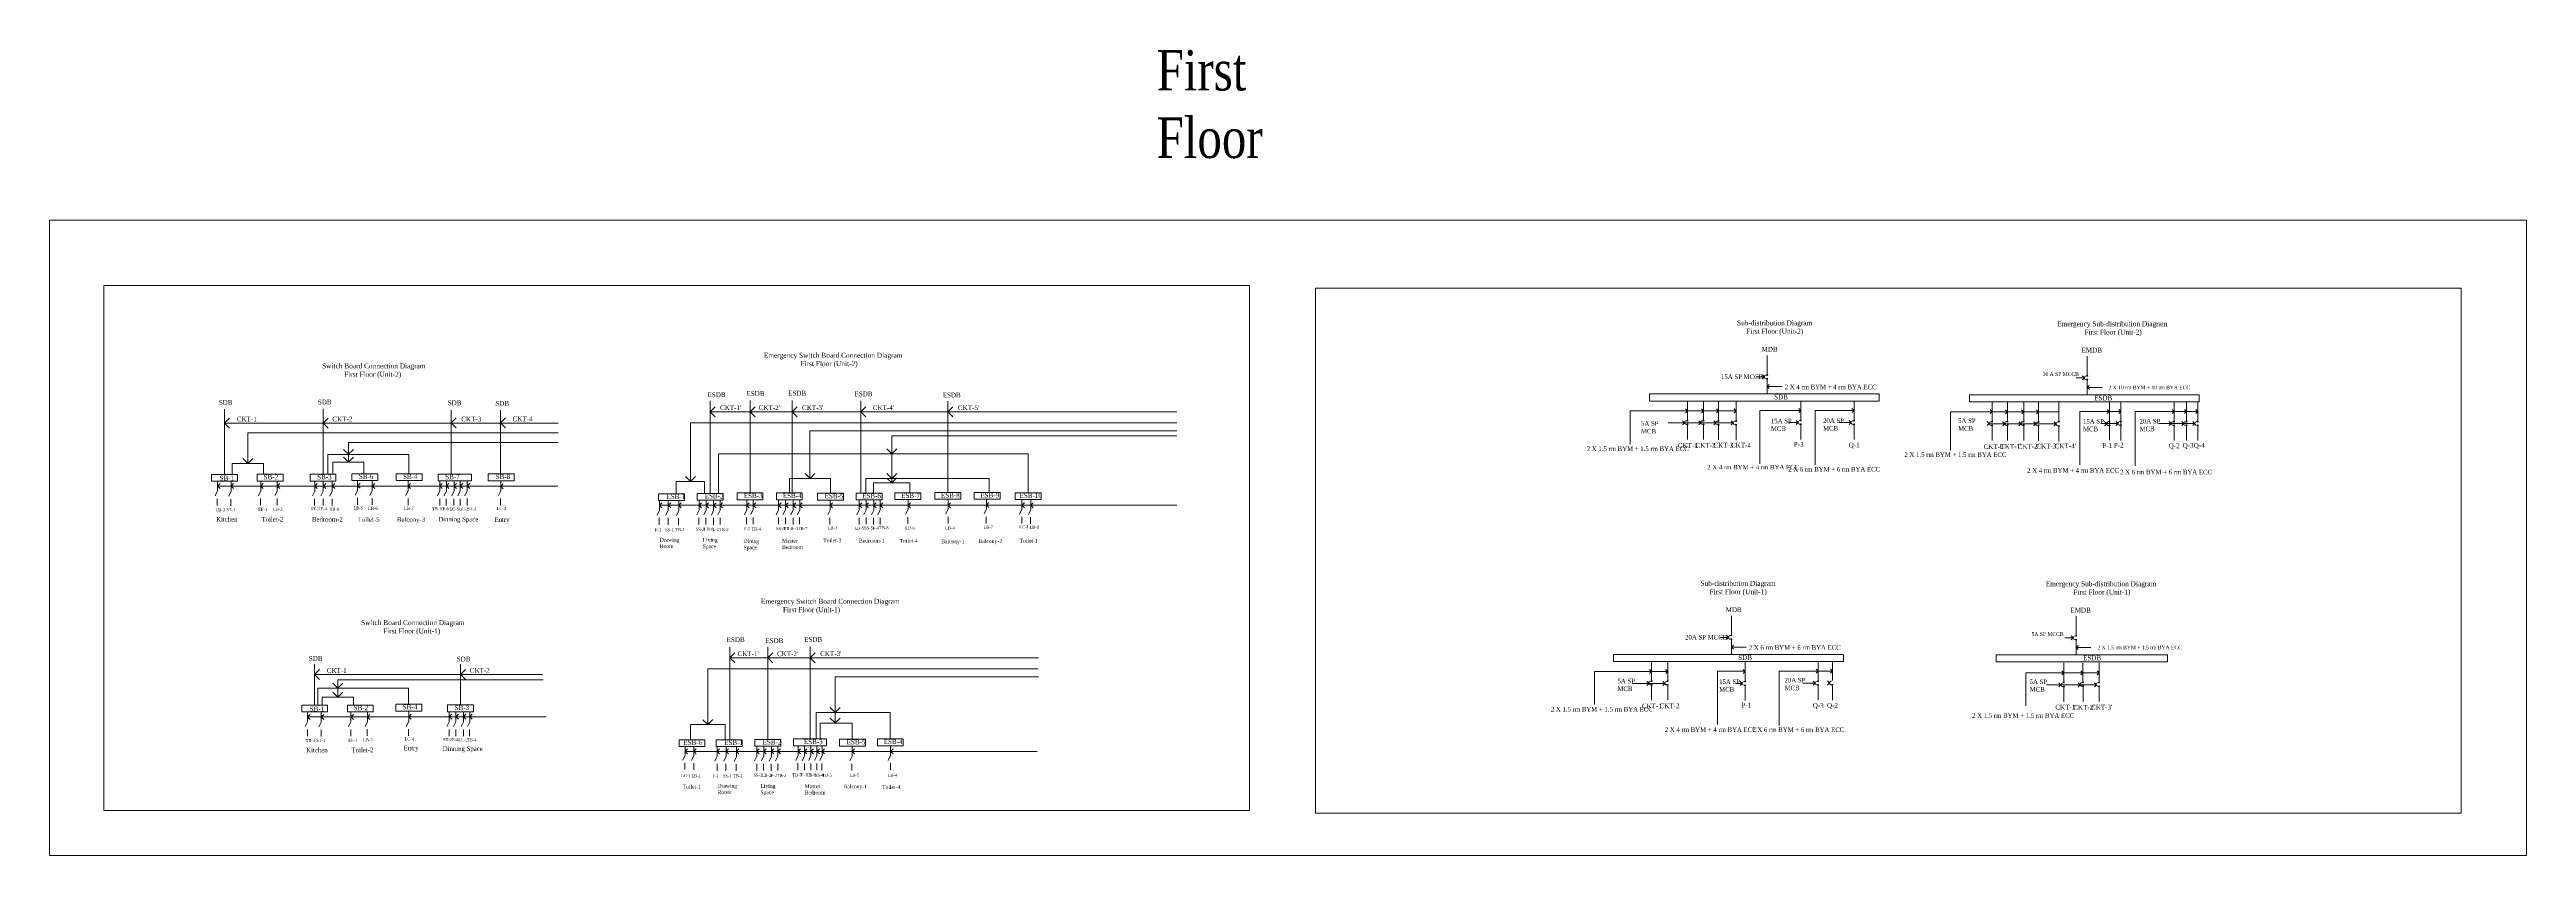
# Model space of a CAD drawing. Header units: inches. Extents: x -13742749 to 88736, y -40897 to 32194776.
# Drawn here: x 34792 to 62550, y 26274457 to 26283487 of the extents above; entities that cross this region are included whole.
import ezdxf

# ---------------------------------------------------------------- set-up
doc = ezdxf.new("R2010")
doc.units = ezdxf.units.IN
doc.header["$LTSCALE"] = 10
doc.header["$MEASUREMENT"] = 0
doc.linetypes.add('HIDDEN', pattern=[0.375, 0.25, -0.125])
for name, color, linetype, lineweight in [('ESDB_TEXT', 131, 'Continuous', 13), ('SDB_TEXT', 10, 'Continuous', 13), ('Switchboard_Diagram_My', 7, 'Continuous', 13), ('Text_My', 7, 'Continuous', 13)]:
    doc.layers.add(name, color=color, linetype=linetype, lineweight=lineweight)
doc.styles.get("Standard").update_dxf_attribs({"font": 'times.ttf', "width": 0.8})

msp = doc.modelspace()

# ---------------------------------------------------------------- linework, layer by layer
at = {"layer": 'ESDB_TEXT', "linetype": 'ByBlock', "ltscale": 10}
msp.add_line((57503.62773, 26276870.24546), (57503.62773, 26276705.01175), dxfattribs=at)
at = {"layer": 'Switchboard_Diagram_My', "linetype": 'ByBlock', "ltscale": 10}
for p, q in [((54041.53836, 26280059.88171), (54041.53836, 26279845.28136)), ((57628.12093, 26280049.51542), (57628.12093, 26279834.91506)), ((54009.67701, 26279819.29557), (53915.74138, 26279819.29557)), ((53986.88922, 26279842.03143), (54009.67701, 26279819.29557)), ((54009.67701, 26279819.29557), (53987.09107, 26279796.65806)), ((54041.79762, 26279711.01784), (54064.38356, 26279733.65536)), ((54064.58541, 26279688.28198), (54041.79762, 26279711.01784)), ((54041.80091, 26279793.63999), (54041.80091, 26279628.40628)), ((54041.80091, 26279711.02314), (54207.0707, 26279711.02314)), ((57596.25958, 26279808.92928), (57502.32395, 26279808.92928)), ((57573.47179, 26279831.66513), (57596.25958, 26279808.92928)), ((57596.25958, 26279808.92928), (57573.67364, 26279786.29176)), ((57628.38019, 26279700.65154), (57650.96613, 26279723.28906)), ((57651.16797, 26279677.91569), (57628.38019, 26279700.65154)), ((57628.38348, 26279783.27369), (57628.38348, 26279618.03999)), ((57628.38348, 26279700.65684), (57793.65327, 26279700.65684)), ((36753.10316, 26279069.47079), (36753.10316, 26279456.50439)), ((36754.0991, 26279300.62564), (36809.76805, 26279356.42173)), ((37857.04643, 26279068.4371), (37857.04643, 26279462.22044)), ((37857.99138, 26279300.80608), (37913.66033, 26279356.60217)), ((39292.05311, 26279070.49673), (39292.05311, 26279446.15417)), ((39348.79369, 26279247.19722), (39292.9976, 26279302.86617)), ((39292.99806, 26279302.86571), (39348.66701, 26279358.6618)), ((39844.52761, 26279072.45415), (39844.52761, 26279448.11159)), ((39901.26819, 26279249.15464), (39845.4721, 26279304.82359)), ((39845.47256, 26279304.82313), (39901.14152, 26279360.61922)), ((41974.10665, 26278648.09146), (41974.10665, 26279305.97756)), ((41974.10665, 26279305.97756), (47424.8531, 26279305.97756)), ((42250.50314, 26279372.62324), (42194.70705, 26279428.2922)), ((42194.70751, 26279308.0877), (42194.70751, 26279549.80438)), ((42194.70751, 26279428.29174), (42250.37646, 26279484.08783)), ((42194.70751, 26279428.94604), (47424.8531, 26279428.94604)), ((42194.70751, 26278514.20397), (42194.70751, 26279308.0877)), ((42697.77437, 26279372.62324), (42641.97828, 26279428.2922)), ((42641.97874, 26279312.35946), (42641.97874, 26279554.07614)), ((42641.97874, 26279428.29174), (42697.64769, 26279484.08783)), ((42641.97874, 26278518.47573), (42641.97874, 26279312.35946)), ((43169.28722, 26279372.62324), (43113.49113, 26279428.2922)), ((43113.49159, 26279312.35946), (43113.49159, 26279554.07614)), ((43113.49159, 26279428.29174), (43169.16055, 26279484.08783)), ((43113.49159, 26278518.47573), (43113.49159, 26279312.35946)), ((43938.35816, 26279372.62324), (43882.56207, 26279428.2922)), ((43882.56253, 26279310.14976), (43882.56253, 26279551.86644)), ((43882.56253, 26279428.29174), (43938.23149, 26279484.08783)), ((43882.56253, 26278516.26602), (43882.56253, 26279310.14976)), ((44857.68829, 26278524.74626), (44857.68829, 26279547.7645)), ((44913.53264, 26279370.78539), (44857.73655, 26279426.45434)), ((44857.73701, 26279426.45388), (44913.40596, 26279482.24997)), ((53495.82733, 26279437.2839), (52507.17538, 26279437.2839)), ((52507.17538, 26279437.2839), (52507.17538, 26279066.14011)), ((53662.55412, 26279303.19729), (52932.98979, 26279303.19729)), ((53093.22692, 26279325.96128), (53116.0147, 26279303.22542)), ((53116.0147, 26279303.22542), (53093.42877, 26279280.58791)), ((53124.58899, 26279460.32957), (53147.37677, 26279437.59371)), ((53147.37677, 26279437.59371), (53124.79084, 26279414.95619)), ((53147.62899, 26279548.85333), (53147.62899, 26279334.25298)), ((53275.01343, 26279326.02132), (53297.80122, 26279303.28546)), ((53297.80122, 26279303.28546), (53275.21528, 26279280.64794)), ((53306.01979, 26279460.24285), (53328.80757, 26279437.50699)), ((53328.80757, 26279437.50699), (53306.22164, 26279414.86947)), ((53328.69561, 26279548.68323), (53328.69561, 26279334.08287)), ((53441.32641, 26279325.87456), (53464.1142, 26279303.1387)), ((53464.1142, 26279303.1387), (53441.52826, 26279280.50119)), ((53473.03573, 26279460.11277), (53495.82351, 26279437.37691)), ((53495.82351, 26279437.37691), (53473.23758, 26279414.7394)), ((53495.82733, 26279544.58407), (53495.82733, 26279329.98372)), ((53638.24517, 26279325.73957), (53661.03296, 26279303.00371)), ((53661.03296, 26279303.00371), (53638.44702, 26279280.36619)), ((53669.95449, 26279459.97778), (53692.74227, 26279437.24192)), ((53692.74227, 26279437.24192), (53670.15633, 26279414.6044)), ((53692.74609, 26279544.44908), (53692.74609, 26279329.84872)), ((54418.52263, 26279441.55316), (53958.57945, 26279441.55316)), ((53958.57945, 26279441.55316), (53958.57945, 26278844.02519)), ((54386.66128, 26279308.26719), (54279.60237, 26279308.26719)), ((54363.92855, 26279331.00101), (54386.71633, 26279308.26515)), ((54386.71633, 26279308.26515), (54364.1304, 26279285.62763)), ((54395.40072, 26279464.29531), (54418.18851, 26279441.55945)), ((54418.18851, 26279441.55945), (54395.60257, 26279418.92194)), ((54418.52263, 26279548.85333), (54418.52263, 26279334.25298)), ((55014.23257, 26279441.38305), (54578.65576, 26279441.38305)), ((54578.65576, 26279441.38305), (54578.65576, 26278832.55489)), ((54982.37122, 26279306.98308), (54842.22249, 26279306.98308)), ((54959.58767, 26279329.75359), (54982.37546, 26279307.01773)), ((54982.37546, 26279307.01773), (54959.78952, 26279284.38021)), ((54991.21229, 26279464.14189), (55014.00008, 26279441.40603)), ((55014.00008, 26279441.40603), (54991.41414, 26279418.76851)), ((55014.23257, 26279548.68323), (55014.23257, 26279334.08287)), ((57082.4099, 26279426.9176), (56093.75794, 26279426.9176)), ((56093.75794, 26279426.9176), (56093.75794, 26278997.67939)), ((56506.75224, 26279318.65814), (56529.54003, 26279295.92229)), ((56538.46156, 26279452.89635), (56561.24934, 26279430.16049)), ((56561.24934, 26279430.16049), (56538.6634, 26279407.52298)), ((56561.25316, 26279537.36766), (56561.25316, 26279322.7673)), ((56679.80949, 26279315.59498), (56702.59727, 26279292.85913)), ((56711.17156, 26279449.96327), (56733.95934, 26279427.22741)), ((56733.95934, 26279427.22741), (56711.3734, 26279404.5899)), ((56734.21155, 26279538.48704), (56734.21155, 26279323.88668)), ((56861.596, 26279315.65502), (56884.38378, 26279292.91916)), ((56892.60236, 26279449.87655), (56915.39014, 26279427.14069)), ((56915.39014, 26279427.14069), (56892.80421, 26279404.50318)), ((56915.27817, 26279538.31693), (56915.27817, 26279323.71658)), ((57027.90898, 26279315.50827), (57050.69677, 26279292.77241)), ((57059.6183, 26279449.74647), (57082.40608, 26279427.01061)), ((57082.40608, 26279427.01061), (57059.82014, 26279404.3731)), ((57082.4099, 26279538.48704), (57082.4099, 26279323.88668)), ((57082.4099, 26279426.9176), (57310.65937, 26279426.9176)), ((57256.90375, 26279314.7945), (57279.69154, 26279292.05864)), ((57310.65937, 26279538.48704), (57310.65937, 26279323.88668)), ((58005.1052, 26279431.18686), (57545.16201, 26279431.18686)), ((57545.16201, 26279431.18686), (57545.16201, 26278833.6589)), ((57821.26677, 26279317.42377), (57844.05455, 26279294.68791)), ((57851.47544, 26279453.98494), (57874.26322, 26279431.24908)), ((57874.26322, 26279431.24908), (57851.67728, 26279408.61157)), ((57875.86085, 26279535.2761), (57875.86085, 26279109.0286)), ((57950.51112, 26279320.63471), (57973.2989, 26279297.89885)), ((57981.98329, 26279453.92901), (58004.77107, 26279431.19316)), ((58004.77107, 26279431.19316), (57982.18514, 26279408.55564)), ((58005.1052, 26279538.48704), (58005.1052, 26279230.6316)), ((58600.81514, 26279431.01676), (58165.23833, 26279431.01676)), ((58165.23833, 26279431.01676), (58165.23833, 26278822.18859)), ((58546.17024, 26279319.38729), (58568.95803, 26279296.65143)), ((58577.79486, 26279453.77559), (58600.58265, 26279431.03973)), ((58600.58265, 26279431.03973), (58577.99671, 26279408.40221)), ((58600.55973, 26279431.01676), (58866.23465, 26279431.01676)), ((58600.81514, 26279538.31693), (58600.81514, 26279323.71658)), ((58686.28864, 26279319.38729), (58709.07643, 26279296.65143)), ((58718.05607, 26279453.76558), (58740.84385, 26279431.02972)), ((58740.84385, 26279431.02972), (58718.25792, 26279408.39221)), ((58740.93354, 26279538.31693), (58740.93354, 26279323.71658)), ((58811.29157, 26279319.61292), (58834.07936, 26279296.87706)), ((58843.059, 26279453.99122), (58865.84678, 26279431.25536)), ((58865.84678, 26279431.25536), (58843.26085, 26279408.61784)), ((58865.93647, 26279538.54257), (58865.93647, 26279323.94221)), ((36753.10316, 26278726.14399), (36753.10316, 26279069.47079)), ((36809.89519, 26279244.95669), (36754.0991, 26279300.62564)), ((37856.7277, 26278728.05164), (37857.04643, 26279068.4371)), ((37913.78701, 26279245.13759), (37857.99092, 26279300.80654)), ((39291.73439, 26278730.11127), (39292.05311, 26279070.49673)), ((39844.20889, 26278732.06869), (39844.52761, 26279072.45415)), ((43313.36978, 26278680.11066), (43313.36978, 26279216.43011)), ((43313.36978, 26279216.43011), (47424.8531, 26279216.43011)), ((44230.50312, 26278956.52619), (44230.50312, 26279157.00012)), ((44230.50312, 26279157.00012), (47153.63835, 26279157.00012)), ((47153.63835, 26279157.00012), (47424.8531, 26279157.00012)), ((53147.89154, 26279281.4976), (53147.89154, 26279116.26389)), ((53328.95816, 26279281.32749), (53328.95816, 26279116.09379)), ((53496.08988, 26279277.22834), (53496.08988, 26279111.99463)), ((53693.00864, 26279277.09334), (53693.00864, 26279111.85964)), ((54418.78518, 26279282.61161), (54418.78518, 26279117.3779)), ((55014.49512, 26279281.32749), (55014.49512, 26279116.09379)), ((56529.54003, 26279295.92229), (56506.95409, 26279273.28477)), ((57050.55092, 26279292.83099), (56519.57236, 26279292.83099)), ((56561.51571, 26279270.01192), (56561.51571, 26279104.77822)), ((56702.59727, 26279292.85913), (56680.01133, 26279270.22161)), ((56734.47411, 26279271.1313), (56734.47411, 26279105.8976)), ((56884.38378, 26279292.91916), (56861.79785, 26279270.28165)), ((56915.54072, 26279270.9612), (56915.54072, 26279105.72749)), ((57050.69677, 26279292.77241), (57028.11083, 26279270.13489)), ((57050.54855, 26279292.51763), (57279.62284, 26279292.05223)), ((57082.67245, 26279266.86204), (57082.67245, 26279101.62834)), ((57279.69154, 26279292.05864), (57257.1056, 26279269.42112)), ((57310.92192, 26279261.73559), (57310.92192, 26279096.50189)), ((57973.24385, 26279297.9009), (57779.60897, 26279297.9009)), ((57844.05455, 26279294.68791), (57821.46862, 26279272.0504)), ((57973.2989, 26279297.89885), (57950.71297, 26279275.26134)), ((58005.36775, 26279272.24531), (58005.36775, 26279107.01161)), ((58568.95379, 26279296.61678), (58428.80506, 26279296.61678)), ((58568.95803, 26279296.65143), (58546.37209, 26279274.01391)), ((58709.07219, 26279296.61678), (58568.92346, 26279296.61678)), ((58601.07769, 26279270.9612), (58601.07769, 26279105.72749)), ((58709.07643, 26279296.65143), (58686.49049, 26279274.01391)), ((58834.07512, 26279296.84242), (58693.92639, 26279296.84242)), ((58741.19609, 26279270.9612), (58741.19609, 26279105.72749)), ((58834.07936, 26279296.87706), (58811.49342, 26279274.23955)), ((58866.19902, 26279271.18683), (58866.19902, 26279105.95313)), ((36838.36124, 26278848.14009), (36838.36124, 26278726.14399)), ((36838.36124, 26278848.14009), (37187.84545, 26278848.14009)), ((37013.16869, 26278848.14093), (36957.3726, 26278903.80988)), ((37013.10335, 26278848.14009), (37013.10335, 26278948.84827)), ((37068.83718, 26278903.93656), (37013.16823, 26278848.14047)), ((37187.84545, 26278728.05164), (37187.84545, 26278848.14009)), ((37966.22183, 26278862.60956), (37966.22183, 26278729.62293)), ((37966.22183, 26278862.60956), (38315.70604, 26278862.60956)), ((38141.02928, 26278862.61041), (38085.23319, 26278918.27936)), ((38141.47027, 26278951.57753), (38085.67418, 26279007.24649)), ((38140.96394, 26278862.60956), (38140.96394, 26278963.31774)), ((38196.69777, 26278918.40604), (38141.02882, 26278862.60995)), ((38197.13876, 26279007.37316), (38141.46981, 26278951.57707)), ((38315.70604, 26278736.54815), (38315.70604, 26278862.60956)), ((45759.81497, 26278956.52619), (42286.77915, 26278956.52619)), ((42288.00019, 26278952.10995), (42288.00019, 26278515.92479)), ((44230.7163, 26278956.52704), (44174.92021, 26279012.19599)), ((44230.50312, 26278821.69795), (44230.50312, 26278956.52619)), ((44230.50312, 26278680.3005), (44230.50312, 26278821.69795)), ((44286.38479, 26279012.32267), (44230.71584, 26278956.52658)), ((45759.81497, 26278521.28025), (45759.81497, 26278956.52619)), ((36673.304, 26278540.82751), (36647.5434, 26278485.62961)), ((36673.304, 26278649.84887), (36673.304, 26278540.82751)), ((36673.304, 26278595.33819), (40487.34244, 26278595.33819)), ((36702.22902, 26278567.50849), (36674.33098, 26278595.34296)), ((36674.33144, 26278595.3425), (36702.16591, 26278623.24055)), ((36826.46432, 26278537.76733), (36800.70371, 26278482.56944)), ((36826.46432, 26278646.78869), (36826.46432, 26278537.76733)), ((36854.40369, 26278567.67685), (36826.50565, 26278595.51132)), ((36826.50611, 26278595.51086), (36854.34058, 26278623.40891)), ((37158.82407, 26278542.35717), (37133.06347, 26278487.15928)), ((37158.82407, 26278651.37853), (37158.82407, 26278542.35717)), ((37186.8501, 26278567.32207), (37158.95205, 26278595.15654)), ((37158.95251, 26278595.15609), (37186.78699, 26278623.05413)), ((37344.14872, 26278543.88768), (37318.38812, 26278488.68979)), ((37344.14872, 26278652.90904), (37344.14872, 26278543.88768)), ((37372.05064, 26278567.511), (37344.15259, 26278595.34548)), ((37344.15305, 26278595.34502), (37371.98753, 26278623.24307)), ((37763.62015, 26278540.44264), (37737.85955, 26278485.24475)), ((37763.62015, 26278649.464), (37763.62015, 26278540.44264)), ((37791.75639, 26278568.65695), (37763.85835, 26278596.49142)), ((37763.85881, 26278596.49097), (37791.69328, 26278624.38901)), ((37858.99194, 26278540.24979), (37833.23134, 26278485.0519)), ((37858.99194, 26278649.27115), (37858.99194, 26278540.24979)), ((37887.09637, 26278568.4641), (37859.19832, 26278596.29858)), ((37859.19878, 26278596.29812), (37887.03326, 26278624.19616)), ((37959.27092, 26278539.4109), (37933.51032, 26278484.21301)), ((37959.27092, 26278648.43226), (37959.27092, 26278539.4109)), ((37987.53463, 26278567.62521), (37959.63659, 26278595.45968)), ((37959.63705, 26278595.45922), (37987.47153, 26278623.35727)), ((38244.74463, 26278549.4221), (38218.98402, 26278494.22421)), ((38272.2785, 26278571.07911), (38244.38045, 26278598.91358)), ((38244.38091, 26278598.91312), (38272.21539, 26278626.81117)), ((38244.74463, 26278658.44346), (38244.74463, 26278549.4221)), ((38408.70816, 26278545.94889), (38382.94756, 26278490.751)), ((38436.24203, 26278567.60589), (38408.34399, 26278595.44037)), ((38408.34445, 26278595.43991), (38436.17892, 26278623.33795)), ((38408.70816, 26278654.97025), (38408.70816, 26278545.94889)), ((38810.59743, 26278545.5979), (38784.83683, 26278490.40001)), ((38838.13131, 26278567.25491), (38810.23326, 26278595.08938)), ((38810.23372, 26278595.08892), (38838.0682, 26278622.98697)), ((38810.59743, 26278654.61926), (38810.59743, 26278545.5979)), ((39165.19593, 26278541.47053), (39139.43533, 26278486.27264)), ((39165.19593, 26278650.49189), (39165.19593, 26278541.47053)), ((39193.33218, 26278569.68483), (39165.43413, 26278597.51931)), ((39165.43459, 26278597.51885), (39193.26907, 26278625.4169)), ((39239.37549, 26278541.47053), (39213.61489, 26278486.27264)), ((39239.37549, 26278650.49189), (39239.37549, 26278541.47053)), ((39267.47992, 26278569.68483), (39239.58188, 26278597.51931)), ((39239.58234, 26278597.51885), (39267.41681, 26278625.4169)), ((39324.46218, 26278541.47053), (39298.70158, 26278486.27264)), ((39352.21881, 26278569.39094), (39324.32077, 26278597.22541)), ((39324.32123, 26278597.22495), (39352.15571, 26278625.123)), ((39324.46218, 26278650.49189), (39324.46218, 26278541.47053)), ((39394.27761, 26278541.47053), (39368.51701, 26278486.27264)), ((39394.27761, 26278650.49189), (39394.27761, 26278541.47053)), ((39422.54132, 26278569.68483), (39394.64327, 26278597.51931)), ((39394.64373, 26278597.51885), (39422.47821, 26278625.4169)), ((39472.3871, 26278542.05679), (39446.6265, 26278486.8589)), ((39472.3871, 26278651.07815), (39472.3871, 26278542.05679)), ((39500.65081, 26278570.2711), (39472.75276, 26278598.10557)), ((39472.75322, 26278598.10511), (39500.5877, 26278626.00316)), ((39848.24365, 26278543.9799), (39822.48304, 26278488.78201)), ((39875.77752, 26278565.6369), (39847.87947, 26278593.47138)), ((39847.87993, 26278593.47092), (39875.71441, 26278621.36896)), ((39848.24365, 26278653.00126), (39848.24365, 26278543.9799)), ((41815.05357, 26278509.99549), (41815.05357, 26278648.09146)), ((41815.05357, 26278648.09146), (42133.15972, 26278648.09146)), ((41975.11466, 26278648.09231), (41919.31857, 26278703.76126)), ((42030.78315, 26278703.88794), (41975.1142, 26278648.09185)), ((42133.15972, 26278648.09146), (42133.15972, 26278514.20397)), ((43082.63415, 26278514.50976), (43082.63415, 26278680.11066)), ((43082.63415, 26278680.11066), (43544.10542, 26278680.11066)), ((43314.11749, 26278680.11151), (43258.3214, 26278735.78046)), ((43369.78598, 26278735.90713), (43314.11703, 26278680.11105)), ((43544.10542, 26278680.11066), (43544.10542, 26278515.00972)), ((45321.40698, 26278680.3005), (43937.93155, 26278680.3005)), ((43937.93155, 26278680.3005), (43937.93155, 26278516.26602)), ((44434.62226, 26278630.45686), (44026.38399, 26278630.45686)), ((44026.38399, 26278630.45686), (44026.38399, 26278516.26602)), ((44230.7163, 26278680.30134), (44174.92021, 26278735.97029)), ((44230.7163, 26278630.4577), (44174.92021, 26278686.12666)), ((44230.50312, 26278630.45686), (44230.50312, 26278680.3005)), ((44286.38479, 26278736.09697), (44230.71584, 26278680.30088)), ((44286.38479, 26278686.25333), (44230.71584, 26278630.45724)), ((44434.62226, 26278520.4745), (44434.62226, 26278630.45686)), ((45321.40698, 26278524.74626), (45321.40698, 26278680.3005)), ((36672.04853, 26278453.49989), (36672.04853, 26278378.53025)), ((36825.20885, 26278450.43972), (36825.20885, 26278375.47008)), ((37157.5686, 26278455.02956), (37157.5686, 26278380.05992)), ((37342.89325, 26278456.56006), (37342.89325, 26278381.59042)), ((37762.36468, 26278453.11503), (37762.36468, 26278378.14539)), ((37857.73647, 26278452.92218), (37857.73647, 26278377.95254)), ((37958.01546, 26278452.08328), (37958.01546, 26278377.11364)), ((38243.48916, 26278462.09449), (38243.48916, 26278387.12485)), ((38407.45269, 26278458.62127), (38407.45269, 26278383.65163)), ((38809.34197, 26278458.27029), (38809.34197, 26278383.30065)), ((39163.94047, 26278454.14291), (39163.94047, 26278379.17327)), ((39238.12003, 26278454.14291), (39238.12003, 26278379.17327)), ((39323.20671, 26278454.14291), (39323.20671, 26278379.17327)), ((39393.02214, 26278454.14291), (39393.02214, 26278379.17327)), ((39471.13163, 26278454.72917), (39471.13163, 26278379.75953)), ((39846.98818, 26278456.65228), (39846.98818, 26278381.68264)), ((41625.90896, 26278325.52779), (41600.14836, 26278270.3299)), ((41624.6535, 26278238.20017), (41624.6535, 26278163.23053)), ((41625.90896, 26278434.54915), (41625.90896, 26278325.52779)), ((41625.90896, 26278380.03847), (47424.8531, 26278380.03847)), ((41654.0445, 26278352.3544), (41626.14646, 26278380.18887)), ((41626.14692, 26278380.18841), (41653.98139, 26278408.08646)), ((41725.47849, 26278325.52779), (41699.71789, 26278270.3299)), ((41724.22302, 26278238.20017), (41724.22302, 26278163.23053)), ((41725.47849, 26278434.54915), (41725.47849, 26278325.52779)), ((41753.55253, 26278352.42493), (41725.65449, 26278380.25941)), ((41725.65495, 26278380.25895), (41753.48942, 26278408.15699)), ((41842.16176, 26278322.41952), (41816.40116, 26278267.22163)), ((41840.9063, 26278235.09191), (41840.9063, 26278160.12227)), ((41842.16176, 26278431.44088), (41842.16176, 26278322.41952)), ((41870.15009, 26278352.47658), (41842.25205, 26278380.31105)), ((41842.25251, 26278380.31059), (41870.08698, 26278408.20864)), ((42070.86423, 26278327.08192), (42045.10363, 26278271.88403)), ((42069.60876, 26278239.75431), (42069.60876, 26278164.78467)), ((42098.72385, 26278352.47574), (42070.82581, 26278380.31021)), ((42070.82627, 26278380.30975), (42098.66074, 26278408.2078)), ((42070.86423, 26278436.10328), (42070.86423, 26278327.08192)), ((42148.65379, 26278328.63606), (42122.89319, 26278273.43816)), ((42147.39833, 26278241.30844), (42147.39833, 26278166.3388)), ((42148.65379, 26278437.65742), (42148.65379, 26278328.63606)), ((42176.57278, 26278352.33886), (42148.67474, 26278380.17334)), ((42148.6752, 26278380.17288), (42176.50967, 26278408.07092)), ((42234.22038, 26278325.52779), (42208.45978, 26278270.3299)), ((42232.96492, 26278238.20017), (42232.96492, 26278163.23053)), ((42261.94598, 26278352.25573), (42234.04793, 26278380.09021)), ((42234.04839, 26278380.08975), (42261.88287, 26278407.98779)), ((42234.22038, 26278434.54915), (42234.22038, 26278325.52779)), ((42307.34373, 26278327.08192), (42281.58312, 26278271.88403)), ((42306.08826, 26278239.75431), (42306.08826, 26278164.78467)), ((42335.01282, 26278352.00802), (42307.11477, 26278379.84249)), ((42307.11523, 26278379.84203), (42334.94971, 26278407.74008)), ((42307.34373, 26278436.10328), (42307.34373, 26278327.08192)), ((42604.4969, 26278330.19019), (42578.73629, 26278274.9923)), ((42603.24143, 26278242.86257), (42603.24143, 26278167.89293)), ((42632.2532, 26278352.61261), (42604.35516, 26278380.44709)), ((42604.35562, 26278380.44663), (42632.19009, 26278408.34467)), ((42604.4969, 26278439.21155), (42604.4969, 26278330.19019)), ((42677.62024, 26278331.74432), (42651.85964, 26278276.54643)), ((42676.36478, 26278244.41671), (42676.36478, 26278169.44707)), ((42705.50127, 26278352.33928), (42677.60323, 26278380.17376)), ((42677.60369, 26278380.1733), (42705.43816, 26278408.07134)), ((42677.62024, 26278440.76568), (42677.62024, 26278331.74432)), ((42962.32802, 26278330.19019), (42936.56742, 26278274.9923)), ((42961.07256, 26278242.86257), (42961.07256, 26278167.89293)), ((42990.04479, 26278352.43585), (42962.14675, 26278380.27033)), ((42962.14721, 26278380.26987), (42989.98169, 26278408.16791)), ((42962.32802, 26278439.21155), (42962.32802, 26278330.19019)), ((43040.11758, 26278331.74432), (43014.35698, 26278276.54643)), ((43038.86212, 26278244.41671), (43038.86212, 26278169.44707)), ((43040.11758, 26278440.76568), (43040.11758, 26278331.74432)), ((43068.1947, 26278352.19023), (43040.29665, 26278380.02471)), ((43040.29711, 26278380.02425), (43068.13159, 26278407.9223)), ((43125.68417, 26278328.63606), (43099.92357, 26278273.43816)), ((43124.42871, 26278241.30844), (43124.42871, 26278166.3388)), ((43125.68417, 26278437.65742), (43125.68417, 26278328.63606)), ((43153.6132, 26278352.20241), (43125.71516, 26278380.03689)), ((43125.71562, 26278380.03643), (43153.55009, 26278407.93447)), ((43198.80752, 26278330.19019), (43173.04692, 26278274.9923)), ((43197.55205, 26278242.86257), (43197.55205, 26278167.89293)), ((43226.65091, 26278352.05378), (43198.75287, 26278379.88826)), ((43198.75333, 26278379.8878), (43226.5878, 26278407.78584)), ((43198.80752, 26278439.21155), (43198.80752, 26278330.19019)), ((43538.68292, 26278327.43375), (43512.92232, 26278272.23586)), ((43537.42746, 26278240.10614), (43537.42746, 26278165.1365)), ((43566.32062, 26278352.33676), (43538.42257, 26278380.17124)), ((43538.42303, 26278380.17078), (43566.25751, 26278408.06883)), ((43538.68292, 26278436.45511), (43538.68292, 26278327.43375)), ((43865.04173, 26278328.98789), (43839.28112, 26278273.79)), ((43863.78626, 26278241.66027), (43863.78626, 26278166.69063)), ((43865.04173, 26278438.00925), (43865.04173, 26278328.98789)), ((43893.04211, 26278352.37539), (43865.14406, 26278380.20987)), ((43865.14452, 26278380.20941), (43892.979, 26278408.10745)), ((43942.83129, 26278330.54202), (43917.07069, 26278275.34413)), ((43941.57582, 26278243.2144), (43941.57582, 26278168.24476)), ((43970.31606, 26278352.77761), (43942.41802, 26278380.61209)), ((43942.41848, 26278380.61163), (43970.25296, 26278408.50967)), ((43942.83129, 26278439.56338), (43942.83129, 26278330.54202)), ((44028.39788, 26278327.43375), (44002.63728, 26278272.23586)), ((44027.14241, 26278240.10614), (44027.14241, 26278165.1365)), ((44056.04201, 26278352.37539), (44028.14397, 26278380.20987)), ((44028.14443, 26278380.20941), (44055.9789, 26278408.10745)), ((44028.39788, 26278436.45511), (44028.39788, 26278327.43375)), ((44101.52122, 26278328.98789), (44075.76062, 26278273.79)), ((44100.26576, 26278241.66027), (44100.26576, 26278166.69063)), ((44129.29224, 26278352.37539), (44101.39419, 26278380.20987)), ((44101.39465, 26278380.20941), (44129.22913, 26278408.10745)), ((44101.52122, 26278438.00925), (44101.52122, 26278328.98789)), ((44412.9387, 26278335.39173), (44387.1781, 26278280.19384)), ((44411.68324, 26278248.06411), (44411.68324, 26278173.09447)), ((44412.9387, 26278444.41309), (44412.9387, 26278335.39173)), ((44441.33736, 26278352.9338), (44413.43932, 26278380.76828)), ((44413.43978, 26278380.76782), (44441.27425, 26278408.66586)), ((44862.22811, 26278339.81029), (44836.46751, 26278284.6124)), ((44860.97264, 26278252.48268), (44860.97264, 26278177.51304)), ((44862.22811, 26278448.83165), (44862.22811, 26278339.81029)), ((44890.2152, 26278352.92372), (44862.31716, 26278380.7582)), ((44862.31762, 26278380.75774), (44890.15209, 26278408.65578)), ((45290.42741, 26278339.38168), (45264.66681, 26278284.18379)), ((45289.17195, 26278252.05407), (45289.17195, 26278177.08443)), ((45290.42741, 26278448.40304), (45290.42741, 26278339.38168)), ((45318.52779, 26278354.89201), (45290.62974, 26278382.72648)), ((45290.6302, 26278382.72603), (45318.46468, 26278410.62407)), ((45689.13828, 26278337.15595), (45663.37768, 26278281.95806)), ((45687.88282, 26278249.82833), (45687.88282, 26278174.85869)), ((45716.17912, 26278352.26833), (45688.28107, 26278380.1028)), ((45688.28153, 26278380.10234), (45716.11601, 26278408.00039)), ((45689.13828, 26278446.17731), (45689.13828, 26278337.15595)), ((45786.93816, 26278333.16768), (45761.17756, 26278277.96979)), ((45785.68269, 26278245.84006), (45785.68269, 26278170.87042)), ((45786.93816, 26278442.18904), (45786.93816, 26278333.16768)), ((45815.4412, 26278352.18981), (45787.54315, 26278380.02429)), ((45787.54361, 26278380.02383), (45815.37809, 26278407.92188)), ((53639.16715, 26277141.06537), (53639.16715, 26276926.46501)), ((57503.36518, 26277136.48718), (57503.36518, 26276921.88683)), ((53607.3058, 26276900.47923), (53513.37018, 26276900.47923)), ((53584.51802, 26276923.21509), (53607.3058, 26276900.47923)), ((53607.3058, 26276900.47923), (53584.71987, 26276877.84171)), ((53639.42642, 26276792.2015), (53662.01235, 26276814.83901)), ((53639.4297, 26276874.82364), (53639.4297, 26276709.58994)), ((57471.50383, 26276895.90104), (57377.56821, 26276895.90104)), ((57448.71605, 26276918.6369), (57471.50383, 26276895.90104)), ((57471.50383, 26276895.90104), (57448.9179, 26276873.26353)), ((57503.62445, 26276787.62331), (57526.21038, 26276810.26083)), ((37762.47765, 26276483.74598), (37762.47765, 26276600.16171)), ((37762.47765, 26276483.74598), (37818.1466, 26276539.54207)), ((39397.91978, 26276485.28424), (39453.58873, 26276541.08033)), ((39397.97077, 26276484.07011), (39397.97077, 26276600.48584)), ((42167.31087, 26276549.25212), (45869.92561, 26276549.25212)), ((42168.08387, 26275922.50924), (42168.08387, 26276548.79148)), ((42413.96973, 26276548.1089), (42413.96973, 26276789.82558)), ((42413.96973, 26275754.22516), (42413.96973, 26276548.1089)), ((42471.75724, 26276617.08768), (42415.96115, 26276672.75664)), ((42415.96161, 26276672.75618), (42471.63057, 26276728.55227)), ((42417.53475, 26276672.2206), (45873.56748, 26276672.2206)), ((42897.77702, 26276615.8978), (42841.98093, 26276671.56676)), ((42841.98139, 26276551.36226), (42841.98139, 26276793.07894)), ((42841.98139, 26276671.5663), (42897.65034, 26276727.36239)), ((42841.98139, 26275757.47853), (42841.98139, 26276551.36226)), ((43316.27185, 26276556.50377), (43316.27185, 26276798.22045)), ((43316.27185, 26275762.62004), (43316.27185, 26276556.50377)), ((43372.52829, 26276616.75598), (43316.7322, 26276672.42494)), ((43316.73266, 26276672.42448), (43372.40161, 26276728.22056)), ((52722.21778, 26276541.51322), (52745.00556, 26276518.77736)), ((52745.25778, 26276630.03699), (52745.25778, 26276415.43663)), ((52903.64858, 26276541.4265), (52926.43637, 26276518.69065)), ((52926.3244, 26276629.86689), (52926.3244, 26276415.26653)), ((53662.2142, 26276769.46564), (53639.42642, 26276792.2015)), ((53639.4297, 26276792.20679), (53804.6995, 26276792.20679)), ((53770.77202, 26276539.93345), (53793.5598, 26276517.19759)), ((53793.8177, 26276624.43478), (53793.8177, 26276409.83442)), ((54588.84109, 26276545.32554), (54611.62887, 26276522.58968)), ((54611.86137, 26276629.86689), (54611.86137, 26276415.26653)), ((54748.65734, 26276545.86359), (54771.44513, 26276523.12773)), ((54771.67762, 26276630.40493), (54771.67762, 26276415.80458)), ((57343.02857, 26276526.10708), (57365.81636, 26276503.37122)), ((57365.99235, 26276615.40439), (57365.99235, 26276400.80404)), ((57526.41223, 26276764.88745), (57503.62445, 26276787.62331)), ((57503.62773, 26276787.62861), (57668.89753, 26276787.62861)), ((57557.06644, 26276526.51733), (57579.85422, 26276503.78147)), ((57580.10644, 26276615.04109), (57580.10644, 26276400.44073)), ((57738.49724, 26276526.43061), (57761.28503, 26276503.69475)), ((57761.17306, 26276614.87099), (57761.17306, 26276400.27063)), ((37762.47765, 26276140.41919), (37762.47765, 26276483.74598)), ((37762.47765, 26276483.74598), (40315.66523, 26276483.74598)), ((37818.27374, 26276428.07703), (37762.47765, 26276483.74598)), ((37799.07255, 26276331.5215), (38815.99536, 26276331.5215)), ((37799.33237, 26276140.19006), (37799.33237, 26276331.54538)), ((38021.95958, 26276332.35618), (37966.16349, 26276388.02513)), ((38022.49066, 26276230.83825), (37966.69457, 26276286.5072)), ((38022.47784, 26276230.34073), (38020.68622, 26276424.11274)), ((38021.61592, 26276424.0257), (40325.43834, 26276424.0257)), ((38077.62807, 26276388.15181), (38021.95912, 26276332.35572)), ((38078.15915, 26276286.63387), (38022.4902, 26276230.83779)), ((38816.06316, 26276150.36234), (38816.06316, 26276331.53614)), ((39397.65205, 26276143.68465), (39397.97077, 26276484.07011)), ((39453.71541, 26276429.61575), (39397.91932, 26276485.2847)), ((43593.93877, 26276459.70467), (45873.56748, 26276459.70467)), ((52927.35178, 26276518.46755), (52104.80417, 26276518.46755)), ((52104.80417, 26276518.46755), (52104.80417, 26276147.32377)), ((52895.66996, 26276384.38094), (52530.61859, 26276384.38094)), ((52690.85571, 26276407.14494), (52713.64349, 26276384.40908)), ((52713.64349, 26276384.40908), (52691.05756, 26276361.77156)), ((52745.00556, 26276518.77736), (52722.41963, 26276496.13985)), ((52745.52033, 26276362.68125), (52745.52033, 26276197.44755)), ((52872.64223, 26276407.20497), (52895.43001, 26276384.46911)), ((52895.43001, 26276384.46911), (52872.84408, 26276361.8316)), ((52926.43637, 26276518.69065), (52903.85043, 26276496.05313)), ((52926.58695, 26276362.51115), (52926.58695, 26276197.27745)), ((53792.06108, 26276520.06605), (53482.79798, 26276520.06605)), ((53482.79798, 26276520.06605), (53482.79798, 26275922.53808)), ((53763.03511, 26276382.98929), (53691.9864, 26276383.024)), ((53738.7578, 26276405.79864), (53761.54559, 26276383.06278)), ((53761.54559, 26276383.06278), (53738.95965, 26276360.42527)), ((53793.5598, 26276517.19759), (53770.97386, 26276494.56008)), ((53794.08025, 26276358.19305), (53794.08025, 26276192.95935)), ((54772.04679, 26276522.56671), (54176.28455, 26276522.56671)), ((54176.28455, 26276522.56671), (54176.28455, 26275913.73855)), ((54580.00002, 26276388.16673), (54439.85128, 26276388.16673)), ((54557.21647, 26276410.93724), (54580.00425, 26276388.20138)), ((54580.00425, 26276388.20138), (54557.41832, 26276365.56386)), ((54611.62887, 26276522.58968), (54589.04294, 26276499.95216)), ((54612.12392, 26276362.51115), (54612.12392, 26276197.27745)), ((54717.03272, 26276411.47529), (54739.82051, 26276388.73943)), ((54739.82051, 26276388.73943), (54717.23457, 26276366.10191)), ((54771.44513, 26276523.12773), (54748.85919, 26276500.49021)), ((54771.94017, 26276363.0492), (54771.94017, 26276197.8155)), ((57760.587, 26276503.47165), (56939.65283, 26276503.47165)), ((56939.65283, 26276503.47165), (56939.65283, 26276132.32787)), ((57730.3768, 26276368.91965), (57169.98576, 26276368.91965)), ((57310.37069, 26276392.12235), (57333.15847, 26276369.3865)), ((57333.15847, 26276369.3865), (57310.57254, 26276346.74898)), ((57365.81636, 26276503.37122), (57343.23042, 26276480.7337)), ((57366.2549, 26276343.3694), (57366.2549, 26276178.1357)), ((57525.70437, 26276392.14904), (57548.49215, 26276369.41318)), ((57548.49215, 26276369.41318), (57525.90622, 26276346.77566)), ((57579.85422, 26276503.78147), (57557.26829, 26276481.14395)), ((57580.36899, 26276347.68535), (57580.36899, 26276182.45165)), ((57707.49089, 26276392.20907), (57730.27867, 26276369.47321)), ((57730.27867, 26276369.47321), (57707.69274, 26276346.8357)), ((57761.28503, 26276503.69475), (57738.69909, 26276481.05723)), ((57761.43561, 26276347.51525), (57761.43561, 26276182.28155)), ((37682.67849, 26276064.12406), (37682.67849, 26275955.1027)), ((37682.67849, 26276009.61338), (40355.80155, 26276009.61338)), ((37710.73262, 26275981.81956), (37682.83457, 26276009.65403)), ((37682.83503, 26276009.65357), (37710.66951, 26276037.55162)), ((37835.83881, 26276061.06389), (37835.83881, 26275952.04253)), ((37863.86198, 26275981.74482), (37835.96393, 26276009.5793)), ((37835.96439, 26276009.57884), (37863.79887, 26276037.47688)), ((37847.72926, 26276230.37732), (38197.21347, 26276230.37732)), ((37847.73573, 26276230.39699), (37847.73573, 26276140.41919)), ((38168.19856, 26276065.65373), (38168.19856, 26275956.63237)), ((38196.29544, 26275981.79227), (38168.3974, 26276009.62674)), ((38168.39786, 26276009.62628), (38196.23233, 26276037.52433)), ((38197.21994, 26276142.32684), (38197.21994, 26276230.47509)), ((38353.52321, 26276067.18424), (38353.52321, 26275958.16288)), ((38381.49382, 26275981.74902), (38353.59578, 26276009.5835)), ((38353.59624, 26276009.58304), (38381.43071, 26276037.48108)), ((38816.5857, 26276069.81393), (38816.5857, 26275960.79257)), ((38845.16022, 26275982.49762), (38817.26217, 26276010.3321)), ((38817.26263, 26276010.33164), (38845.09711, 26276038.22968)), ((39271.11359, 26276064.06527), (39271.11359, 26275955.04391)), ((39299.08983, 26275982.95401), (39271.19179, 26276010.78848)), ((39271.19225, 26276010.78802), (39299.02672, 26276038.68607)), ((39373.12323, 26275983.07199), (39345.22518, 26276010.90646)), ((39345.22564, 26276010.906), (39373.06012, 26276038.80405)), ((39345.29315, 26276064.06527), (39345.29315, 26275955.04391)), ((39458.15662, 26275983.02286), (39430.25858, 26276010.85734)), ((39430.25904, 26276010.85688), (39458.09351, 26276038.75492)), ((39430.37984, 26276064.06527), (39430.37984, 26275955.04391)), ((39500.19527, 26276064.06527), (39500.19527, 26275955.04391)), ((39528.11019, 26275983.20802), (39500.21215, 26276011.0425)), ((39500.21261, 26276011.04204), (39528.04708, 26276038.94008)), ((42169.09189, 26275922.51009), (42113.2958, 26275978.17904)), ((42224.76038, 26275978.30572), (42169.09143, 26275922.50963)), ((43596.91888, 26276058.33186), (43541.12279, 26276114.00081)), ((43596.95356, 26275940.95033), (43541.15748, 26275996.61928)), ((43652.58737, 26276114.12749), (43596.91842, 26276058.3314)), ((43652.62206, 26275996.74596), (43596.95311, 26275940.94987)), ((37682.67849, 26275955.1027), (37656.91789, 26275899.90481)), ((37681.42302, 26275867.77509), (37681.42302, 26275792.80545)), ((37835.83881, 26275952.04253), (37810.0782, 26275896.84464)), ((37834.58334, 26275864.71491), (37834.58334, 26275789.74527)), ((38168.19856, 26275956.63237), (38142.43796, 26275901.43448)), ((38166.94309, 26275869.30475), (38166.94309, 26275794.33511)), ((38353.52321, 26275958.16288), (38327.76261, 26275902.96499)), ((38352.26774, 26275870.83526), (38352.26774, 26275795.86562)), ((38816.5857, 26275960.79257), (38790.8251, 26275905.59468)), ((38815.33023, 26275873.46495), (38815.33023, 26275798.49531)), ((39271.11359, 26275955.04391), (39245.35299, 26275899.84602)), ((39269.85812, 26275867.71629), (39269.85812, 26275792.74665)), ((39345.29315, 26275955.04391), (39319.53255, 26275899.84602)), ((39344.03769, 26275867.71629), (39344.03769, 26275792.74665)), ((39430.37984, 26275955.04391), (39404.61923, 26275899.84602)), ((39429.12437, 26275867.71629), (39429.12437, 26275792.74665)), ((39500.19527, 26275955.04391), (39474.43466, 26275899.84602)), ((39498.9398, 26275867.71629), (39498.9398, 26275792.74665)), ((41976.06055, 26275922.36312), (42364.83419, 26275922.36312)), ((41976.10126, 26275753.10528), (41976.10126, 26275922.0642)), ((42364.83419, 26275922.36312), (42364.83419, 26275757.26218)), ((41914.30716, 26275581.26554), (41888.54656, 26275526.06765)), ((41913.05169, 26275493.93793), (41913.05169, 26275418.96829)), ((41941.88954, 26275596.42236), (41913.9915, 26275624.25683)), ((41913.99196, 26275624.25637), (41941.82643, 26275652.15442)), ((41914.30716, 26275676.43036), (41914.30716, 26275581.26554)), ((41914.96133, 26275623.31303), (45861.50719, 26275623.31303)), ((42012.10703, 26275577.27728), (41986.34643, 26275522.07938)), ((42010.85157, 26275489.94966), (42010.85157, 26275414.98002)), ((42012.10703, 26275676.99541), (42012.10703, 26275577.27728)), ((42040.10523, 26275596.30228), (42012.20719, 26275624.13675)), ((42012.20765, 26275624.13629), (42040.04213, 26275652.03434)), ((42273.18285, 26275568.80235), (42247.42225, 26275513.60446)), ((42271.92738, 26275481.47473), (42271.92738, 26275406.50509)), ((42273.18285, 26275677.82371), (42273.18285, 26275568.80235)), ((42301.45432, 26275595.70362), (42273.55628, 26275623.53809)), ((42273.55674, 26275623.53764), (42301.39121, 26275651.43568)), ((42372.75237, 26275568.80235), (42346.99177, 26275513.60446)), ((42371.49691, 26275481.47473), (42371.49691, 26275406.50509)), ((42400.29784, 26275595.31525), (42372.3998, 26275623.14973)), ((42372.40026, 26275623.14927), (42400.23474, 26275651.04731)), ((42372.75237, 26275677.82371), (42372.75237, 26275568.80235)), ((42489.43564, 26275565.69408), (42463.67504, 26275510.49619)), ((42488.18018, 26275478.36647), (42488.18018, 26275403.39683)), ((42489.43564, 26275674.71544), (42489.43564, 26275565.69408)), ((42517.56207, 26275595.6885), (42489.66402, 26275623.52298)), ((42489.66448, 26275623.52252), (42517.49896, 26275651.42056)), ((42718.13811, 26275570.35648), (42692.37751, 26275515.15859)), ((42716.88265, 26275483.02887), (42716.88265, 26275408.05923)), ((42718.13811, 26275679.37784), (42718.13811, 26275570.35648)), ((42746.1067, 26275595.79473), (42718.20866, 26275623.6292)), ((42718.20912, 26275623.62874), (42746.04359, 26275651.52679)), ((42795.92767, 26275571.91061), (42770.16707, 26275516.71272)), ((42794.67221, 26275484.583), (42794.67221, 26275409.61336)), ((42823.74851, 26275595.26991), (42795.85047, 26275623.10438)), ((42795.85093, 26275623.10392), (42823.6854, 26275651.00197)), ((42795.92767, 26275680.93198), (42795.92767, 26275571.91061)), ((42881.49426, 26275568.80235), (42855.73366, 26275513.60446)), ((42880.2388, 26275481.47473), (42880.2388, 26275406.50509)), ((42881.49426, 26275677.82371), (42881.49426, 26275568.80235)), ((42909.45612, 26275595.33079), (42881.55808, 26275623.16526)), ((42881.55854, 26275623.1648), (42909.39301, 26275651.06285)), ((42954.61761, 26275570.35648), (42928.85701, 26275515.15859)), ((42953.36214, 26275483.02887), (42953.36214, 26275408.05923)), ((42954.61761, 26275679.37784), (42954.61761, 26275570.35648)), ((42982.86277, 26275595.73889), (42954.96472, 26275623.57336)), ((42954.96518, 26275623.5729), (42982.79966, 26275651.47095)), ((43179.71472, 26275576.31676), (43153.95412, 26275521.11887)), ((43178.45926, 26275488.98914), (43178.45926, 26275414.0195)), ((43179.71472, 26275685.33812), (43179.71472, 26275576.31676)), ((43207.66266, 26275596.85748), (43179.76461, 26275624.69196)), ((43179.76507, 26275624.6915), (43207.59955, 26275652.58954)), ((43251.77078, 26275573.46475), (43226.01018, 26275518.26686)), ((43250.51531, 26275486.13713), (43250.51531, 26275411.16749)), ((43279.64037, 26275595.72587), (43251.74233, 26275623.56035)), ((43251.74279, 26275623.55989), (43279.57726, 26275651.45793)), ((43251.77078, 26275682.48611), (43251.77078, 26275573.46475)), ((43324.89412, 26275575.01888), (43299.13352, 26275519.82099)), ((43323.63866, 26275487.69127), (43323.63866, 26275412.72163)), ((43324.89412, 26275684.04024), (43324.89412, 26275575.01888)), ((43352.84205, 26275595.55961), (43324.94401, 26275623.39408)), ((43324.94447, 26275623.39362), (43352.77895, 26275651.29167)), ((43391.69647, 26275574.45962), (43365.93586, 26275519.26173)), ((43390.441, 26275487.132), (43390.441, 26275412.16236)), ((43391.69647, 26275683.48098), (43391.69647, 26275574.45962)), ((43419.6444, 26275595.00034), (43391.74635, 26275622.83482)), ((43391.74681, 26275622.83436), (43419.58129, 26275650.73241)), ((43449.51057, 26275574.8106), (43423.74997, 26275519.61271)), ((43448.2551, 26275487.48299), (43448.2551, 26275412.51335)), ((43449.51057, 26275683.83197), (43449.51057, 26275574.8106)), ((43477.4585, 26275595.35133), (43449.56046, 26275623.18581)), ((43449.56092, 26275623.18535), (43477.39539, 26275651.08339)), ((43785.37068, 26275570.6196), (43759.61007, 26275515.42171)), ((43784.11521, 26275483.29199), (43784.11521, 26275408.32235)), ((43812.54776, 26275595.38651), (43784.64972, 26275623.22098)), ((43784.65018, 26275623.22052), (43812.48465, 26275651.11857)), ((43785.37068, 26275679.64096), (43785.37068, 26275570.6196)), ((44216.79461, 26275577.04828), (44191.034, 26275521.85039)), ((44215.53914, 26275489.72067), (44215.53914, 26275414.75103)), ((44244.436, 26275594.46432), (44216.53796, 26275622.2988)), ((44216.53842, 26275622.29834), (44244.37289, 26275650.19638)), ((44216.79461, 26275686.06964), (44216.79461, 26275577.04828))]:
    msp.add_line(p, q, dxfattribs=at)
at = {"layer": 'Switchboard_Diagram_My', "ltscale": 10}
for p, q in [((53495.69196, 26279437.25796), (53690.65352, 26279437.25796)), ((36753.80895, 26279299.82791), (40490.90504, 26279299.82791)), ((37013.36296, 26278948.52993), (37013.36296, 26279194.03083)), ((37013.36296, 26279194.03083), (40490.90504, 26279194.03083)), ((38140.61905, 26278964.42456), (38140.61905, 26279084.19935)), ((38140.61905, 26279084.19935), (40490.90504, 26279084.19935)), ((37911.51803, 26278726.64727), (37911.51803, 26278951.13532)), ((37911.51803, 26278951.13532), (38819.15188, 26278951.13532)), ((38819.15188, 26278951.13532), (38819.15188, 26278735.1712)), ((43597.00587, 26276454.1893), (43597.00587, 26275941.31647)), ((44212.92823, 26276058.16766), (43383.92909, 26276058.16766)), ((43383.92909, 26276058.16766), (43383.92909, 26275761.69093)), ((44212.92823, 26275761.89727), (44212.92823, 26276058.16766)), ((43429.35092, 26275940.64342), (43786.56656, 26275940.64342)), ((43429.42524, 26275760.8231), (43429.42524, 26275940.12466)), ((43786.56656, 26275940.64342), (43786.56656, 26275759.29767))]:
    msp.add_line(p, q, dxfattribs=at)
at = {"layer": 'Switchboard_Diagram_My', "linetype": 'ByBlock', "ltscale": 10}
for points in [[(34791.64748, 26281574.87636), (62549.9085, 26281574.87636), (62549.9085, 26274456.64516), (34791.64748, 26274456.64516)], [(35398.49678, 26280844.4769), (48238.08221, 26280844.4769), (48238.08221, 26274961.76654), (35398.49678, 26274961.76654)], [(48977.80528, 26280812.46554), (61817.39071, 26280812.46554), (61817.39071, 26274929.75518), (48977.80528, 26274929.75518)], [(52722.61069, 26279628.40628), (55296.74806, 26279628.40628), (55296.74806, 26279548.85333), (52722.61069, 26279548.85333)], [(56309.19326, 26279618.03999), (58883.33063, 26279618.03999), (58883.33063, 26279538.48704), (56309.19326, 26279538.48704)], [(36607.98982, 26278726.14399), (36898.2165, 26278726.14399), (36898.2165, 26278649.84887), (36607.98982, 26278649.84887)], [(37119.7054, 26278728.05164), (37409.93209, 26278728.05164), (37409.93209, 26278651.75652), (37119.7054, 26278651.75652)], [(37711.61436, 26278728.05164), (38001.84105, 26278728.05164), (38001.84105, 26278651.75652), (37711.61436, 26278651.75652)], [(38180.65193, 26278734.53396), (38470.87862, 26278734.53396), (38470.87862, 26278658.23883), (38180.65193, 26278658.23883)], [(38676.60061, 26278734.34689), (38966.8273, 26278734.34689), (38966.8273, 26278658.05177), (38676.60061, 26278658.05177)], [(39146.62105, 26278730.11127), (39521.40395, 26278730.11127), (39521.40395, 26278653.81615), (39146.62105, 26278653.81615)], [(39707.25047, 26278731.48501), (39997.47715, 26278731.48501), (39997.47715, 26278655.18989), (39707.25047, 26278655.18989)], [(41616.76721, 26278509.99549), (41906.99389, 26278509.99549), (41906.99389, 26278433.70037), (41616.76721, 26278433.70037)], [(42049.59417, 26278514.20397), (42339.82085, 26278514.20397), (42339.82085, 26278437.90884), (42049.59417, 26278437.90884)], [(42496.8654, 26278518.47573), (42787.09209, 26278518.47573), (42787.09209, 26278442.1806), (42496.8654, 26278442.1806)], [(42937.5208, 26278518.47573), (43227.74749, 26278518.47573), (43227.74749, 26278442.1806), (42937.5208, 26278442.1806)], [(43398.99208, 26278515.00972), (43689.21876, 26278515.00972), (43689.21876, 26278438.7146), (43398.99208, 26278438.7146)], [(43832.47676, 26278516.26602), (44122.70345, 26278516.26602), (44122.70345, 26278439.9709), (43832.47676, 26278439.9709)], [(44265.30372, 26278520.4745), (44555.5304, 26278520.4745), (44555.5304, 26278444.17938), (44265.30372, 26278444.17938)], [(44712.57495, 26278524.74626), (45002.80164, 26278524.74626), (45002.80164, 26278448.45113), (44712.57495, 26278448.45113)], [(45153.23035, 26278524.74626), (45443.45704, 26278524.74626), (45443.45704, 26278448.45113), (45153.23035, 26278448.45113)], [(45614.70163, 26278521.28025), (45904.92831, 26278521.28025), (45904.92831, 26278444.98513), (45614.70163, 26278444.98513)], [(52320.23948, 26276709.58994), (54894.37686, 26276709.58994), (54894.37686, 26276630.03699), (52320.23948, 26276630.03699)], [(56607.1788, 26276705.01175), (58528.96259, 26276705.01175), (58528.96259, 26276625.4588), (56607.1788, 26276625.4588)], [(37617.36431, 26276140.41919), (37907.59099, 26276140.41919), (37907.59099, 26276064.12406), (37617.36431, 26276064.12406)], [(38129.07989, 26276142.32684), (38419.30658, 26276142.32684), (38419.30658, 26276066.03171), (38129.07989, 26276066.03171)], [(38673.21415, 26276150.52509), (38963.44084, 26276150.52509), (38963.44084, 26276074.22996), (38673.21415, 26276074.22996)], [(39252.5387, 26276143.68465), (39542.76539, 26276143.68465), (39542.76539, 26276067.38953), (39252.5387, 26276067.38953)], [(41846.60425, 26275753.48141), (42136.83094, 26275753.48141), (42136.83094, 26275677.18629), (41846.60425, 26275677.18629)], [(42264.04109, 26275753.27005), (42554.26778, 26275753.27005), (42554.26778, 26275676.97493), (42264.04109, 26275676.97493)], [(42696.86805, 26275757.47853), (42987.09473, 26275757.47853), (42987.09473, 26275681.1834), (42696.86805, 26275681.1834)], [(43130.89577, 26275761.75029), (43500.37486, 26275761.75029), (43500.37486, 26275685.45516), (43130.83136, 26275685.45516)], [(43645.67983, 26275758.19557), (43935.90651, 26275758.19557), (43935.90651, 26275681.90045), (43645.67983, 26275681.90045)], [(44069.15962, 26275762.13106), (44359.38631, 26275762.13106), (44359.38631, 26275685.83593), (44069.15962, 26275685.83593)]]:
    msp.add_lwpolyline(points, close=True, dxfattribs=at)
for centre in [(54041.53836, 26279840.95873), (54042.09734, 26279799.24006), (57628.12093, 26279830.59243), (57628.6799, 26279788.87376), (53147.62899, 26279328.81634), (53328.69561, 26279328.64624), (53495.82733, 26279324.54708), (53692.74609, 26279324.41209), (54418.52263, 26279329.93035), (55014.23257, 26279328.64624), (56561.25316, 26279317.33066), (56734.21155, 26279318.45004), (56915.27817, 26279318.27994), (57082.4099, 26279314.18078), (57310.65937, 26279319.50402), (57876.04418, 26279317.77056), (58005.1052, 26279319.56405), (58600.81514, 26279318.27994), (58740.93354, 26279318.27994), (58865.93647, 26279318.50557), (53148.18796, 26279287.09767), (53329.25458, 26279286.92756), (53496.38631, 26279282.82841), (53693.30507, 26279282.69341), (54419.08161, 26279288.21168), (55014.79155, 26279286.92756), (56561.81214, 26279275.61199), (56734.77053, 26279276.73137), (56915.83715, 26279276.56127), (57082.96888, 26279272.46211), (57311.21835, 26279267.33566), (57876.41983, 26279274.63444), (58005.66418, 26279277.84538), (58601.37412, 26279276.56127), (58741.49252, 26279276.56127), (58866.49545, 26279276.7869), (53639.16715, 26276922.14239), (53639.72613, 26276880.42371), (57503.36518, 26276917.5642), (57503.92416, 26276875.84553), (52745.25778, 26276410), (52745.81676, 26276368.28132), (52926.3244, 26276409.82989), (52926.88338, 26276368.11122), (53793.8177, 26276405.51179), (53794.37668, 26276363.79312), (54611.86137, 26276409.82989), (54612.42034, 26276368.11122), (54772.2366, 26276368.64927), (57365.72076, 26276395.82298), (57366.55133, 26276348.96947), (57580.10644, 26276395.0041), (57580.66542, 26276353.28542), (57761.17306, 26276394.83399), (57761.73204, 26276353.11532)]:
    msp.add_circle(centre, 4.98846, dxfattribs=at)
for centre, start in [((54030.40197, 26279819.29557), 89.133640238), ((57616.98453, 26279808.92928), 89.133640238), ((53136.49259, 26279307.15318), 89.133640238), ((53317.55921, 26279306.98308), 89.133640238), ((53484.69094, 26279302.88392), 89.133640238), ((53681.6097, 26279302.74893), 89.133640238), ((54407.38624, 26279308.26719), 89.133640238), ((55003.09618, 26279306.98308), 89.133640238), ((56550.11677, 26279295.6675), 89.133640238), ((56723.07516, 26279296.78689), 89.133640238), ((56904.14178, 26279296.61678), 89.133640238), ((57071.27351, 26279292.51763), 89.133640238), ((57300.34779, 26279292.05223), 89.133640238), ((57864.72446, 26279294.68996), 89.133640238), ((57993.96881, 26279297.9009), 89.133640238), ((58589.67875, 26279296.61678), 89.133640238), ((58729.79715, 26279296.61678), 89.133640238), ((58854.80008, 26279296.84242), 89.133640238), ((53628.03076, 26276900.47923), 89.133640238), ((57492.22879, 26276895.90104), 89.133640238), ((52734.12139, 26276388.33684), 89.133640238), ((52915.18801, 26276388.16673), 89.133640238), ((53782.68131, 26276383.84863), 91.636963644), ((54600.72497, 26276388.16673), 89.133640238), ((54760.54123, 26276388.70478), 89.133640238), ((57353.67677, 26276369.15465), 89.133640238), ((57568.97005, 26276373.34094), 89.133640238), ((57750.03667, 26276373.17083), 89.133640238)]:
    msp.add_arc(centre, 20.72496, start, 269.133640238, dxfattribs=at)

# ---------------------------------------------------------------- texts
at = {"layer": 'ESDB_TEXT', "linetype": 'ByBlock', "ltscale": 10, "width": 2836.9979988, "attachment_point": 1}
for s, insert, char_height in [('30 A SP MCCB', (57128.28412, 26279872.13205), 42.7519621), ('2 X 10 rm BYM + 10 rm BYA ECC', (57867.01627, 26279721.91079), 42.7519621), ('Drawing\\PRoom', (41630.62981, 26278015.72961), 42.751962), ('Living\\PSpace', (42111.75147, 26278013.77302), 42.751962), ('Dining\\PSpace', (42569.97268, 26278000.6481), 42.751962), ('Master\\PBedroom', (43001.2528, 26278004.62624), 42.751962), ('Toilet-3', (43463.46321, 26278006.71614), 42.751962), ('Bedroom-1', (43863.05355, 26278004.99131), 42.751962), ('Toilet-4', (44319.01234, 26278003.27181), 42.751962), ('Balcony-1', (44785.05128, 26277997.10759), 42.751962), ('Balcony-2', (45204.2738, 26278000.61156), 42.751962), ('Toilet-1', (45662.99847, 26278004.6032), 42.751962), ('5A SP MCCB', (57003.52837, 26276959.10381), 42.751962), ('2 X 1.5 rm BYM + 1.5 rm BYA ECC', (57742.26053, 26276808.88256), 42.7519621), ('Toilet-1', (41888.16735, 26275248.7128), 42.751962), ('Drawing\\PRoom', (42277.9037, 26275259.00417), 42.751962), ('Living\\PSpace', (42759.02535, 26275257.04758), 42.751962), ('Master\\PBedroom', (43254.01087, 26275253.62264), 42.751962), ('Balcony-1', (43691.25852, 26275250.2876), 42.751962), ('Toilet-4', (44122.86825, 26275244.92836), 42.751962)]:
    msp.add_mtext(s, dxfattribs=dict(at, insert=insert, char_height=char_height))
at = {"layer": 'ESDB_TEXT', "linetype": 'ByBlock', "attachment_point": 1}
for s, insert, char_height, width in [('5A SP\\PMCB', (56180.60903, 26279353.17573), 51.688908, 187.9806697), ('15A SP\\PMCB\\P', (57580.39113, 26279346.67178), 51.688908, 187.9806697), ('20A SP\\PMCB', (58213.97954, 26279348.44619), 51.688908, 187.9806697), ('2 X 1.5 rm BYM + 1.5 rm BYA ECC\\P', (55578.71873, 26278973.90409), 51.6889078, 963.9761436), ('2 X 4 rm BYM + 4 rm BYA ECC\\P', (56953.67829, 26278797.85255), 51.6889078, 867.810179), ('2 X 6 rm BYM + 6 rm BYA ECC', (57996.22362, 26278778.38406), 51.6889078, 867.810179), ('5A SP\\PMCB', (56982.21987, 26276429.67975), 51.688908, 187.9806697), ('2 X 1.5 rm BYM + 1.5 rm BYA ECC\\P', (56337.1928, 26276049.91989), 51.6889078, 963.9761436)]:
    msp.add_mtext(s, dxfattribs=dict(at, insert=insert, char_height=char_height, width=width))
at = {"layer": 'SDB_TEXT', "linetype": 'ByBlock', "ltscale": 10, "width": 1913.0686274, "attachment_point": 1}
for s, insert, char_height in [('15A SP MCCB', (53523.80873, 26279846.7317), 51.6889078), ('2 X 4 rm BYM + 4 rm BYA ECC', (54237.14973, 26279731.89528), 51.6889078), ('5A SP\\PMCB', (52626.8349, 26279322.90268), 51.688908), ('15A SP\\PMCB', (54082.56682, 26279351.14983), 51.688908), ('20A SP\\PMCB', (54667.2073, 26279355.30569), 51.688908), ('2 X 1.5 rm BYM + 1.5 rm BYA ECC', (52018.22612, 26279039.92828), 51.6889078), ('2 X 4 rm BYM + 4 rm BYA ECC', (53369.27235, 26278833.27942), 51.6889078), ('2 X 6 rm BYM + 6 rm BYA ECC', (54276.82871, 26278810.22876), 51.6889078), ('Kitchen', (36659.06968, 26278249.27609), 51.688908), ('Toilet-2', (37167.06172, 26278249.30308), 51.688908), ('Bedroom-2', (37733.12079, 26278248.65121), 51.688908), ('Toilet-5', (38245.90136, 26278246.97728), 51.688908), ('Belcony-3', (38684.99224, 26278246.97728), 51.688908), ('Dinning Space', (39148.11452, 26278250.71084), 51.6889078), ('Entry', (39778.27239, 26278245.35928), 51.688908), ('20A SP MCCB', (53121.43753, 26276927.91536), 51.6889078), ('2 X 6 rm BYM + 6 rm BYA ECC', (53834.77852, 26276813.07894), 51.6889078), ('5A SP\\PMCB', (52362.94633, 26276437.18977), 51.688908), ('15A SP\\PMCB', (53502.57931, 26276429.66272), 51.688908), ('20A SP\\PMCB', (54235.54055, 26276446.43539), 51.688908), ('2 X 1.5 rm BYM + 1.5 rm BYA ECC', (51615.85491, 26276121.11194), 51.6889078), ('2 X 4 rm BYM + 4 rm BYA ECC', (52893.49089, 26275892.5641), 51.6889078), ('2 X 6 rm BYM + 6 rm BYA ECC', (53874.45751, 26275891.41241), 51.6889078), ('Kitchen', (37668.44417, 26275663.55128), 51.688908), ('Toilet-2', (38176.43621, 26275663.57828), 51.688908), ('Entry', (38760.61038, 26275688.00972), 51.688908), ('Dinning Space', (39198.30304, 26275679.05576), 51.6889078)]:
    msp.add_mtext(s, dxfattribs=dict(at, insert=insert, char_height=char_height))
at = {"layer": 'Switchboard_Diagram_My', "linetype": 'HIDDEN', "ltscale": 10, "char_height": 56.1488802, "attachment_point": 1}
for s, insert, width in [('Sub-distribution Diagram\\P     First Floor (Unit-2)', (53702.17702, 26280452.6909), 8177.6459368), ('Emergency Sub-distribution Diagram\\P               First Floor (Unit-2)', (57289.54445, 26280442.32461), 8176.8610755), ('Switch Board Connection Diagram\\P            First Floor (Unit-2)', (37845.57289, 26279970.30097), 8183.0286567), ('Emergency Switch Board Connection Diagram\\P                    First Floor (Unit-2)', (42796.05657, 26280089.2143), 8178.6927173), ('Sub-distribution Diagram\\P     First Floor (Unit-1)', (53292.32229, 26277533.87456), 8185.1294574), ('Emergency Sub-distribution Diagram\\P               First Floor (Unit-1)', (57162.49292, 26277529.29637), 8179.1568587), ('Switch Board Connection Diagram\\P            First Floor (Unit-1)', (38282.71983, 26277093.82211), 8182.3206048), ('Emergency Switch Board Connection Diagram\\P            First Floor (Unit-1)', (42764.24099, 26277332.48886), 8180.9900847)]:
    msp.add_mtext(s, dxfattribs=dict(at, insert=insert, width=width))
at = {"layer": 'Switchboard_Diagram_My', "linetype": 'ByBlock', "ltscale": 10, "attachment_point": 1}
for s, insert, char_height, width in [('MDB', (53977.88705, 26280155.58751), 53.808023, 1046.5951689), ('EMDB', (57564.46962, 26280145.22122), 53.808023, 1046.5951689), ('ESDB', (42165.99464, 26279646.36519), 53.808023, 1046.5951689), ('ESDB', (42601.45464, 26279660.86538), 53.808023, 1046.5951689), ('ESDB', (43068.84545, 26279663.76524), 53.808023, 1046.5951689), ('ESDB', (43812.64212, 26279655.72543), 53.808023, 1046.5951689), ('ESDB', (44801.35347, 26279642.30313), 53.808023, 1046.5951689), ('SDB', (54119.22386, 26279620.82267), 53.808023, 1046.5951689), ('ESDB', (57705.80643, 26279610.45638), 53.808023, 1046.5951689), ('SDB', (36688.00537, 26279560.37491), 53.808023, 1046.5951689), ('CKT-1', (36890.87196, 26279373.03832), 53.808023, 1046.5951689), ('SDB', (37798.29792, 26279564.07761), 53.808023, 1046.5951689), ('CKT-2', (37961.04457, 26279373.42728), 53.808023, 1046.5951689), ('SDB', (39254.51392, 26279556.03001), 53.808023, 1046.5951689), ('CKT-3', (39405.90953, 26279373.42728), 53.808023, 1046.5951689), ('SDB', (39787.80786, 26279549.73156), 53.808023, 1046.5951689), ('CKT-4', (39981.34517, 26279375.72411), 53.808023, 1046.5951689), ("CKT-1'", (42306.16778, 26279501.35873), 53.808023, 1046.5951689), ("CKT-2'", (42739.12941, 26279501.35873), 53.808023, 1046.5951689), ("CKT-3'", (43224.69256, 26279501.35873), 53.808023, 1046.5951689), ("CKT-4'", (44017.77838, 26279501.35873), 53.808023, 1046.5951689), ("CKT-5'", (44971.77054, 26279501.2083), 53.808023, 1046.5951689), ('CKT-1', (53039.02841, 26279077.33408), 53.808023, 1046.5951689), ('CKT-2', (53238.19407, 26279079.20855), 53.808023, 1046.5951689), ('CKT-3', (53437.85942, 26279080.496), 53.808023, 1046.5951689), ('CKT-4', (53634.77818, 26279080.36101), 53.808023, 1046.5951689), ('P-3', (54338.78844, 26279090.36866), 53.808023, 1046.5951689), ('Q-1', (54954.44375, 26279084.31165), 53.808023, 1046.5951689), ('CKT-3', (56465.78001, 26279064.91241), 53.808023, 1046.5951689), ("CKT-1'", (56650.59884, 26279066.96778), 53.808023, 1046.5951689), ("CKT-2'", (56848.11219, 26279068.84226), 53.808023, 1046.5951689), ("CKT-3'", (57056.91782, 26279070.1297), 53.808023, 1046.5951689), ("CKT-4'", (57262.89914, 26279070.58331), 53.808023, 1046.5951689), ('P-1', (57796.12666, 26279076.79143), 53.808023, 1046.5951689), ('P-2', (57925.37101, 26279080.00237), 53.808023, 1046.5951689), ('Q-2', (58541.02631, 26279073.94536), 53.808023, 1046.5951689), ('Q-3', (58696.50697, 26279078.84833), 53.808023, 1046.5951689), ('Q-4', (58821.5099, 26279079.07397), 53.808023, 1046.5951689), ('SB-1', (36698.16692, 26278711.0696), 53.808023, 1046.5951689), ('SB-2', (37190.832, 26278723.78025), 53.808023, 1046.5951689), ('SB-3', (37790.86935, 26278723.78025), 53.808023, 1046.5951689), ('SB-6', (38257.62737, 26278730.26256), 53.808023, 1046.5951689), ('SB-4', (38753.57605, 26278730.0755), 53.808023, 1046.5951689), ('SB-7', (39225.87603, 26278725.83988), 53.808023, 1046.5951689), ('SB-8', (39791.22226, 26278728.45749), 53.808023, 1046.5951689), ('ESB-1', (41705.36748, 26278505.72409), 53.808023, 1046.5951689), ('ESB-2', (42134.63372, 26278510.238), 53.808023, 1046.5951689), ('ESB-3', (42571.99406, 26278514.50976), 53.808023, 1046.5951689), ('ESB-4', (43009.35655, 26278514.50976), 53.808023, 1046.5951689), ('ESB-5', (43477.97926, 26278511.04375), 53.808023, 1046.5951689), ('ESB-6', (43899.4149, 26278512.30005), 53.808023, 1046.5951689), ('ESB-7', (44336.1368, 26278516.50853), 53.808023, 1046.5951689), ('ESB-8', (44781.59125, 26278520.78029), 53.808023, 1046.5951689), ('ESB-9', (45222.67943, 26278520.78029), 53.808023, 1046.5951689), ('ESB-10', (45661.87584, 26278517.56487), 53.808023, 1046.5951689), ('TB-3', (36652.41764, 26278347.55526), 34.302615, 667.2044202), ('ST-1', (36772.16009, 26278348.96233), 34.302615, 667.2044202), ('EF-1', (37130.6106, 26278351.88696), 34.302615, 667.2044202), ('LB-2', (37296.39145, 26278354.81801), 34.302615, 667.2044202), ('ST-3', (37719.34609, 26278357.79318), 34.302615, 667.2044202), ('F-4', (37830.13333, 26278357.60033), 34.302615, 667.2044202), ('TB-9', (37930.84632, 26278355.3479), 34.302615, 667.2044202), ('LB-5', (38198.80414, 26278367.07688), 34.302615, 667.2044202), ('LB-6', (38362.76767, 26278363.60367), 34.302615, 667.2044202), ('LB-7', (38764.65694, 26278363.25268), 34.302615, 667.2044202), ('TB-10', (39077.28878, 26278357.40753), 34.302615, 667.2044202), ('F-6', (39196.31606, 26278358.82106), 34.302615, 667.2044202), ('LC-5', (39273.42961, 26278356.16541), 34.302615, 667.2044202), ('LC-2', (39377.36419, 26278357.95324), 34.302615, 667.2044202), ('ST-2', (39472.91998, 26278357.9938), 34.302615, 667.2044202), ('LC-4', (39802.30316, 26278361.63468), 34.302615, 667.2044202), ('F-1', (41576.00712, 26278123.83605), 34.302615, 667.2044202), ('SS-1', (41690.80505, 26278123.60572), 34.302615, 667.2044202), ('TB-1', (41805.11879, 26278124.83333), 34.302615, 667.2044202), ('SS-2', (42033.74413, 26278129.74463), 34.302615, 667.2044202), ('LB-8', (42125.93298, 26278128.51702), 34.302615, 667.2044202), ('F-2', (42224.83192, 26278127.51805), 34.302615, 667.2044202), ('TB-2', (42294.56166, 26278126.52162), 34.302615, 667.2044202), ('F-5', (42574.61822, 26278133.67215), 34.302615, 667.2044202), ('TB-4', (42657.57961, 26278131.72147), 34.302615, 667.2044202), ('SS-4', (42933.5227, 26278137.79372), 34.302615, 667.2044202), ('TB-6', (43018.57511, 26278137.39549), 34.302615, 667.2044202), ('F-3', (43112.91496, 26278138.33961), 34.302615, 667.2044202), ('TB-7', (43178.16701, 26278137.87303), 34.302615, 667.2044202), ('LB-3', (43512.8663, 26278146.31783), 34.302615, 667.2044202), ('LB-5', (43812.18729, 26278142.67107), 34.302615, 667.2044202), ('SS-5', (43921.02529, 26278143.03914), 34.302615, 667.2044202), ('F-4', (44015.48298, 26278141.79802), 34.302615, 667.2044202), ('TB-8', (44087.56938, 26278144.28109), 34.302615, 667.2044202), ('LB-6', (44381.71458, 26278145.6032), 34.302615, 667.2044202), ('LB-4', (44829.46572, 26278145.88838), 34.302615, 667.2044202), ('LB-7', (45258.23062, 26278152.44662), 34.302615, 667.2044202), ('LC-1', (45659.06679, 26278155.60129), 34.302615, 667.2044202), ('LB-1', (45774.6767, 26278153.82442), 34.302615, 667.2044202), ('MDB', (53575.51584, 26277236.77117), 53.808023, 1046.5951689), ('EMDB', (57439.71388, 26277232.19298), 53.808023, 1046.5951689), ('ESDB', (42380.34653, 26276901.54626), 53.808023, 1046.5951689), ('ESDB', (42813.26852, 26276889.63975), 53.808023, 1046.5951689), ('ESDB', (43248.72852, 26276904.13994), 53.808023, 1046.5951689), ('SDB', (37697.37986, 26276690.34484), 53.808023, 1046.5951689), ('CKT-1', (37899.25051, 26276556.15867), 53.808023, 1046.5951689), ('SDB', (39355.241, 26276685.04121), 53.808023, 1046.5951689), ('CKT-2', (39500.97297, 26276557.90544), 53.808023, 1046.5951689), ("CKT-1'", (42501.85966, 26276744.4038), 53.808023, 1046.5951689), ("CKT-2'", (42943.80227, 26276743.58804), 53.808023, 1046.5951689), ("CKT-3'", (43427.94372, 26276744.63329), 53.808023, 1046.5951689), ('SDB', (53716.85266, 26276702.00633), 53.808023, 1046.5951689), ('ESDB', (57581.05069, 26276697.42814), 53.808023, 1046.5951689), ('SB-1', (37707.54141, 26276125.34479), 53.808023, 1046.5951689), ('SB-2', (38200.20649, 26276138.05544), 53.808023, 1046.5951689), ('SB-4', (38750.18959, 26276146.25369), 53.808023, 1046.5951689), ('SB-3', (39331.79369, 26276139.41326), 53.808023, 1046.5951689), ('CKT-1', (52636.6572, 26276158.51773), 53.808023, 1046.5951689), ('CKT-2', (52835.82286, 26276160.39221), 53.808023, 1046.5951689), ('P-1', (53752.58021, 26276167.69116), 53.808023, 1046.5951689), ('Q-3', (54552.07254, 26276165.49531), 53.808023, 1046.5951689), ('Q-2', (54711.8888, 26276166.03336), 53.808023, 1046.5951689), ("CKT-1'", (57270.05348, 26276145.00607), 53.808023, 1046.5951689), ("CKT-2'", (57471.50586, 26276143.52184), 53.808023, 1046.5951689), ("CKT-3'", (57670.67152, 26276145.39631), 53.808023, 1046.5951689), ('TB-3', (37661.79213, 26275761.83045), 34.302615, 667.2044202), ('ST-1', (37781.53458, 26275763.23753), 34.302615, 667.2044202), ('EF-1', (38139.98509, 26275766.16216), 34.302615, 667.2044202), ('LB-3', (38305.76594, 26275769.0932), 34.302615, 667.2044202), ('LC-4', (38770.64521, 26275778.44735), 34.302615, 667.2044202), ('ST-2', (39202.1908, 26275772.39444), 34.302615, 667.2044202), ('F-4', (39300.48472, 26275772.39444), 34.302615, 667.2044202), ('LC-2', (39372.31307, 26275769.73879), 34.302615, 667.2044202), ('TB-4', (39471.77066, 26275770.98091), 34.302615, 667.2044202), ('ESB-6', (41893.77846, 26275749.76603), 53.808023, 1046.5951689), ('ESB-1', (42352.64136, 26275748.99865), 53.808023, 1046.5951689), ('ESB-2', (42781.9076, 26275753.51256), 53.808023, 1046.5951689), ('ESB-3', (43246.01362, 26275757.78432), 53.808023, 1046.5951689), ('ESB-5', (43724.66701, 26275754.2296), 53.808023, 1046.5951689), ('ESB-4', (44139.99271, 26275758.16509), 53.808023, 1046.5951689), ('LC-1', (41869.8961, 26275369.56856), 34.302615, 667.2044202), ('LB-1', (41985.50601, 26275367.79168), 34.302615, 667.2044202), ('F-1', (42223.281, 26275367.11061), 34.302615, 667.2044202), ('SS-1', (42338.07893, 26275366.88028), 34.302615, 667.2044202), ('TB-1', (42452.39267, 26275368.10789), 34.302615, 667.2044202), ('SS-2', (42681.01801, 26275373.01919), 34.302615, 667.2044202), ('LB-2', (42773.20686, 26275371.79158), 34.302615, 667.2044202), ('F-2', (42872.10581, 26275370.79261), 34.302615, 667.2044202), ('TB-2', (42941.83554, 26275369.79618), 34.302615, 667.2044202), ('TB-7', (43115.61973, 26275374.99603), 34.302615, 667.2044202), ('F-3', (43212.77596, 26275376.22199), 34.302615, 667.2044202), ('TB-6', (43274.89094, 26275375.39522), 34.302615, 667.2044202), ('SS-4', (43369.11386, 26275374.17161), 34.302615, 667.2044202), ('TB-5', (43452.09404, 26275374.68499), 34.302615, 667.2044202), ('LB-5', (43759.55405, 26275374.81227), 34.302615, 667.2044202), ('LB-4', (44185.57048, 26275374.85469), 34.302615, 667.2044202)]:
    msp.add_mtext(s, dxfattribs=dict(at, insert=insert, char_height=char_height, width=width))
at = {"layer": 'Text_My', "linetype": 'Continuous', "ltscale": 10, "insert": (47198.57025, 26283482.06773), "char_height": 453.6887308, "width": 2191.0130611, "attachment_point": 1}
msp.add_mtext('\\pi-60.63,l60.63,t121.3;First\\PFloor', dxfattribs=at)

doc.saveas('drawing.dxf')
